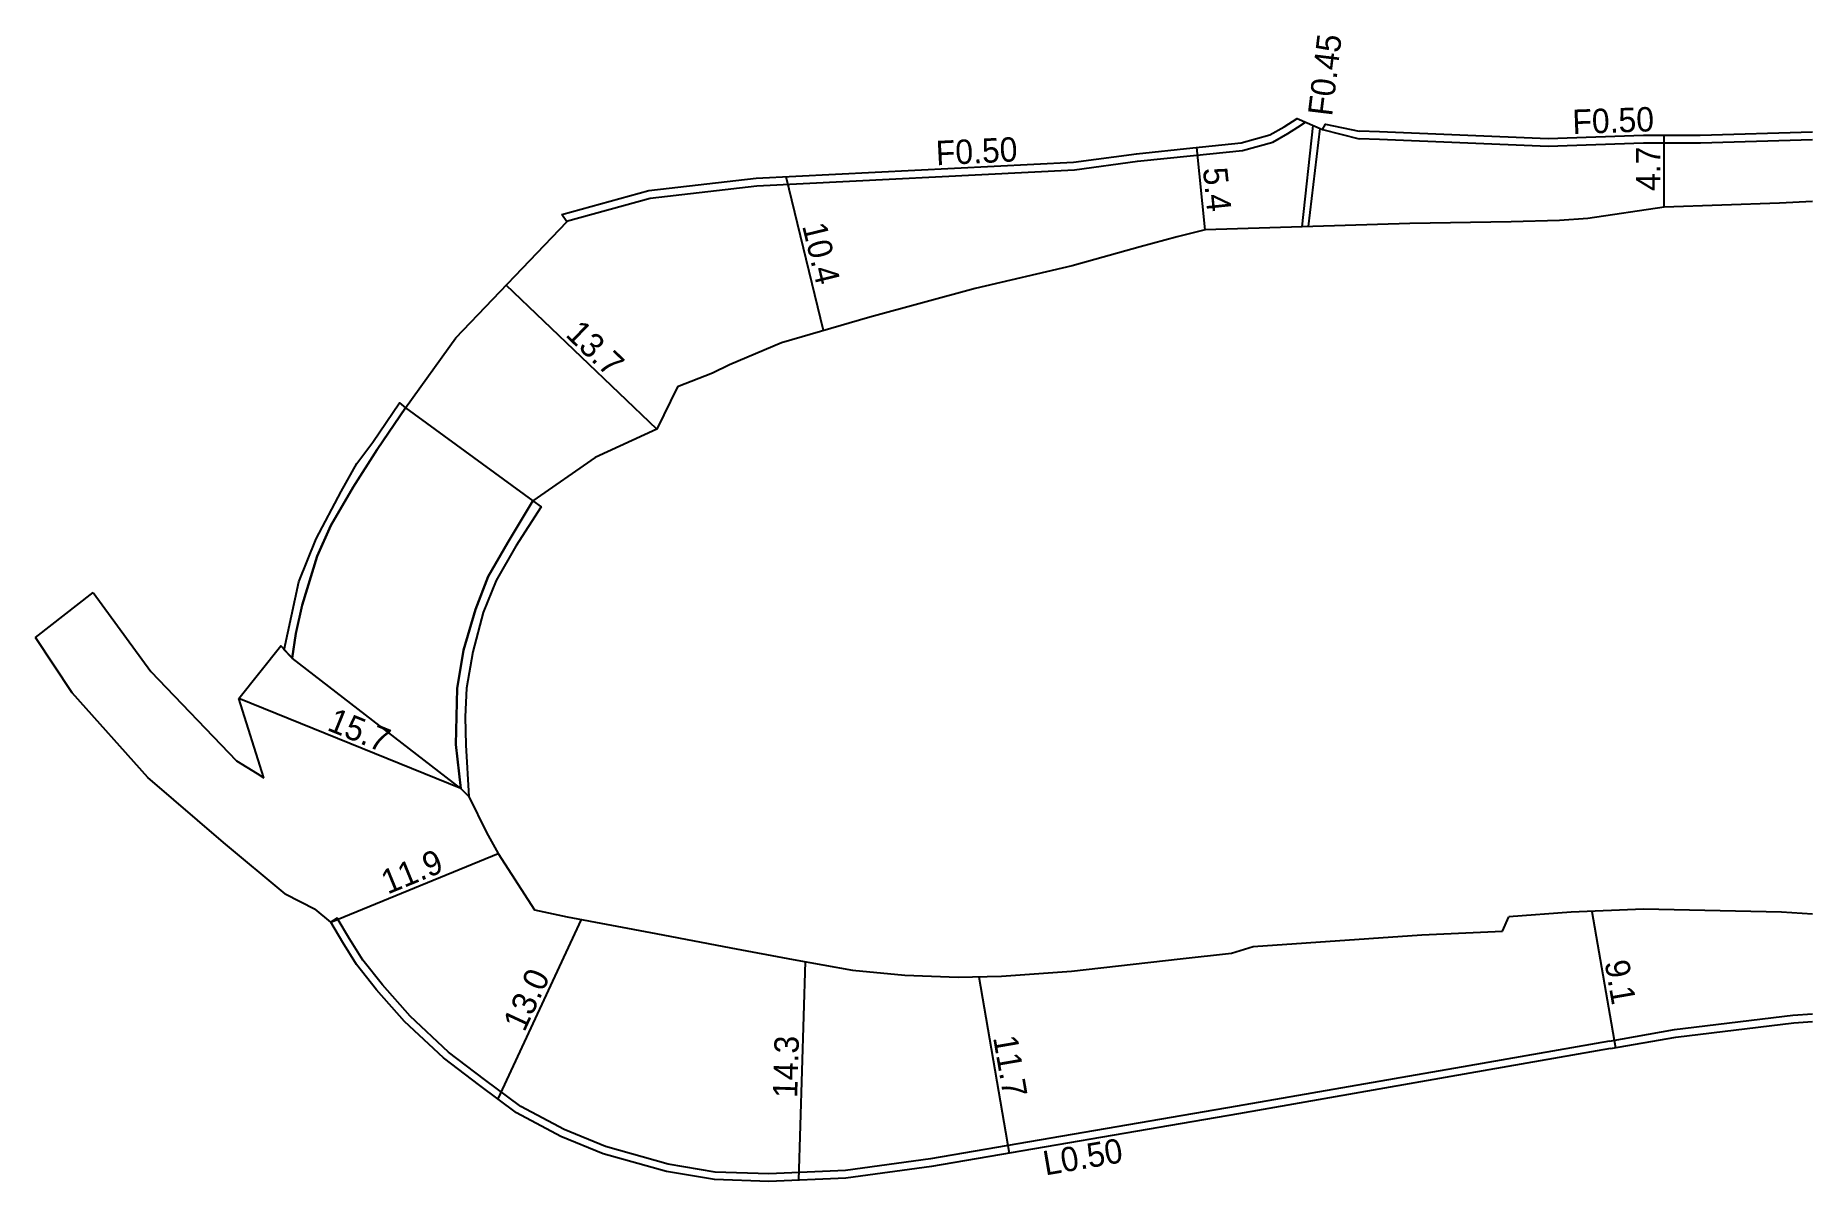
# Model space of a CAD drawing. Header units: metres. Extents: x -24000 to -20000, y -96000 to -93000.
# Drawn here: x -22516.5 to -22400, y -93482.6 to -93407.5 of the extents above; entities that cross this region are included whole.
import ezdxf

# ---------------------------------------------------------------- set-up
doc = ezdxf.new("R2010")
doc.units = ezdxf.units.M
doc.header["$LTSCALE"] = 2.5
for name, color, linetype in [('側溝・桝', 7, 'Continuous'), ('幅員', 7, 'Continuous'), ('道路', 7, 'Continuous')]:
    doc.layers.add(name, color=color, linetype=linetype)
doc.styles.get("Standard").update_dxf_attribs({"font": ''})
doc.styles.get('Standard').set_extended_font_data('@MS PGothic')

msp = doc.modelspace()

# ---------------------------------------------------------------- texts
at = {"layer": '側溝・桝'}
for s, rotation, p in [('F0.45', 83.0947, (-22431.49, -93412.83)), ('F0.50', 2.0197, (-22415.71, -93413.96)), ('F0.50', 2.8775, (-22457.42, -93416.01)), ('L0.50', 9.7497, (-22450.28, -93482.25))]:
    msp.add_text(s, height=1.6, rotation=rotation, dxfattribs=at).set_placement(p)
at = {"layer": '幅員'}
for s, rotation, p in [('4.7', 90, (-22409.97, -93417.69)), ('5.4', 275.8225, (-22439.96, -93416.22)), ('10.4', 283.6201, (-22466.23, -93419.98)), ('13.7', 316.1999, (-22481.8, -93427.17)), ('15.7', 337.9021, (-22497.43, -93453.02)), ('11.9', 22.2705, (-22493.39, -93463.83)), ('9.1', 279.957, (-22413.63, -93468.26)), ('13.0', 65.1396, (-22484.43, -93472.89)), ('14.3', 88.2634, (-22466.55, -93477.18)), ('11.7', 279.7497, (-22453.71, -93473.2))]:
    msp.add_text(s, height=1.6, rotation=rotation, dxfattribs=at).set_placement(p)

# ---------------------------------------------------------------- linework, layer by layer
at = {"layer": '側溝・桝'}
for points in [[(-22440.56, -93415.37), (-22437.35, -93415.04), (-22435.37, -93414.48), (-22434.38, -93413.92), (-22433.73, -93413.5), (-22433.24, -93413.17)], [(-22432.11, -93413.66), (-22429.72, -93414.28)], [(-22400, -93414.34), (-22407.34, -93414.55), (-22411.07, -93414.55), (-22417.33, -93414.77), (-22428.38, -93414.32), (-22429.72, -93414.28)], [(-22481.66, -93419.67), (-22476.18, -93418.17), (-22469.2, -93417.36), (-22448.38, -93416.31), (-22444.25, -93415.74), (-22440.56, -93415.37)], [(-22413.31, -93473.43), (-22422.53, -93475.05), (-22437.71, -93477.71), (-22457.82, -93481.16), (-22463.39, -93481.93), (-22468.4, -93482.14), (-22471.92, -93482.02), (-22475, -93481.5), (-22479.11, -93480.35), (-22481.83, -93479.23), (-22484.67, -93477.72), (-22487.05, -93475.95), (-22489.41, -93474.16), (-22491.92, -93471.8), (-22493.73, -93469.75), (-22495.02, -93468.13), (-22495.89, -93466.72), (-22496.69, -93465.37), (-22497.12, -93465.63)], [(-22413.31, -93473.43), (-22409.04, -93472.68), (-22401.28, -93471.74), (-22400, -93471.64)]]:
    msp.add_lwpolyline(points, dxfattribs=at)
at = {"layer": '側溝・桝', "ltscale": 0.5, "flags": 128}
for points in [[(-22433.44, -93420.04), (-22432.73, -93413.39)], [(-22433.04, -93420.03), (-22432.26, -93413.6)]]:
    msp.add_lwpolyline(points, dxfattribs=at)
at = {"layer": '幅員', "flags": 128}
for points in [[(-22439.8, -93420.24), (-22440.36, -93414.84)], [(-22409.72, -93418.75), (-22409.72, -93414.05)], [(-22464.82, -93426.85), (-22467.27, -93416.76)], [(-22475.75, -93433.32), (-22485.62, -93423.86)], [(-22488.59, -93456.88), (-22503.15, -93450.97)], [(-22497.12, -93465.63), (-22486.15, -93461.13)], [(-22414.46, -93464.94), (-22412.9, -93473.87)], [(-22480.71, -93465.46), (-22486.16, -93477.23)], [(-22466.03, -93468.22), (-22466.46, -93482.56)], [(-22454.65, -93469.22), (-22452.66, -93480.78)]]:
    msp.add_lwpolyline(points, dxfattribs=at)
at = {"layer": '道路'}
for points in [[(-22440.61, -93414.87), (-22437.45, -93414.54), (-22435.56, -93414.02), (-22434.63, -93413.49), (-22433.77, -93412.94), (-22432.11, -93413.66), (-22431.92, -93413.3), (-22429.71, -93413.78)], [(-22400, -93413.84), (-22407.35, -93414.05), (-22411.08, -93414.05), (-22417.33, -93414.27), (-22428.37, -93413.82), (-22429.71, -93413.78)], [(-22481.97, -93419.24), (-22476.27, -93417.67), (-22469.24, -93416.86), (-22448.43, -93415.81), (-22444.31, -93415.25), (-22440.61, -93414.87)], [(-22400, -93418.39), (-22402.15, -93418.48), (-22409.72, -93418.75), (-22414.73, -93419.5), (-22416.57, -93419.62), (-22419.74, -93419.72), (-22426.38, -93419.82), (-22439.8, -93420.24), (-22441.64, -93420.69), (-22444.06, -93421.36), (-22448.52, -93422.61), (-22454.88, -93424.08), (-22461.78, -93425.97), (-22467.58, -93427.65), (-22470.99, -93429.09), (-22472.1, -93429.63), (-22474.4, -93430.53), (-22475.75, -93433.32), (-22479.78, -93435.17), (-22483.88, -93438)], [(-22492.22, -93431.9), (-22488.93, -93427.31), (-22481.64, -93419.71), (-22481.97, -93419.24)], [(-22499.64, -93448.33), (-22499.42, -93446.71), (-22499, -93444.84), (-22498.02, -93441.63), (-22497.12, -93439.63), (-22495.65, -93437.11), (-22494.07, -93434.64), (-22492.22, -93431.9)], [(-22488.59, -93456.88), (-22488.92, -93453.98), (-22488.84, -93450.32), (-22488.43, -93447.79), (-22487.64, -93445.14), (-22486.81, -93442.98), (-22485.51, -93440.75), (-22483.88, -93438)], [(-22516.47, -93446.98), (-22512.69, -93444.02)], [(-22512.69, -93444.02), (-22508.91, -93449.19), (-22503.29, -93455.05), (-22501.95, -93455.89)], [(-22500.11, -93463.78), (-22504.15, -93460.41), (-22509.12, -93456.15), (-22514.06, -93450.6), (-22516.47, -93446.98)], [(-22503.15, -93450.97), (-22500.4, -93447.51), (-22499.64, -93448.33)], [(-22501.5, -93456.18), (-22503.15, -93450.97)], [(-22488.59, -93456.88), (-22488.06, -93457.39), (-22486.91, -93459.76), (-22486.15, -93461.13), (-22483.77, -93464.82), (-22481.63, -93465.28), (-22475.82, -93466.39), (-22470.9, -93467.31), (-22466.8, -93468.08), (-22462.93, -93468.79), (-22459.5, -93469.11), (-22455.99, -93469.25), (-22453.16, -93469.18), (-22448.57, -93468.84), (-22441.45, -93468.05), (-22438.08, -93467.67), (-22436.66, -93467.23), (-22425.6, -93466.46), (-22420.31, -93466.23)], [(-22497.12, -93465.63), (-22498.14, -93464.79)], [(-22400, -93465.12), (-22402.02, -93464.99), (-22411.07, -93464.79), (-22415.81, -93464.99), (-22419.9, -93465.29)], [(-22413.23, -93473.92), (-22422.45, -93475.54), (-22437.63, -93478.2), (-22457.74, -93481.65), (-22463.35, -93482.42), (-22468.4, -93482.64), (-22471.97, -93482.52), (-22475.11, -93481.99), (-22479.27, -93480.82), (-22482.04, -93479.68), (-22484.94, -93478.14), (-22487.35, -93476.35), (-22489.74, -93474.54), (-22492.28, -93472.15), (-22494.12, -93470.07), (-22495.43, -93468.42), (-22496.32, -93466.98), (-22497.12, -93465.63)], [(-22420.31, -93466.23), (-22419.9, -93465.29)], [(-22413.23, -93473.92), (-22408.96, -93473.18), (-22401.23, -93472.24), (-22400, -93472.14)]]:
    msp.add_lwpolyline(points, dxfattribs=at)
at = {"layer": '道路', "ltscale": 0.5, "flags": 128}
for points in [[(-22499.64, -93448.33), (-22500.17, -93447.77), (-22499.21, -93443.32), (-22498.08, -93440.49), (-22496.43, -93437.4), (-22495.4, -93435.55), (-22494.37, -93434.16), (-22492.62, -93431.59), (-22492.22, -93431.9), (-22494.07, -93434.64), (-22495.65, -93437.11), (-22497.12, -93439.63), (-22498.02, -93441.63), (-22499, -93444.84), (-22499.42, -93446.71)], [(-22488.59, -93456.88), (-22499.64, -93448.33), (-22499.42, -93446.71), (-22499, -93444.84), (-22498.02, -93441.63), (-22497.12, -93439.63), (-22495.65, -93437.11), (-22494.07, -93434.64), (-22492.22, -93431.9), (-22483.88, -93438), (-22485.51, -93440.75), (-22486.81, -93442.98), (-22487.64, -93445.14), (-22488.43, -93447.79), (-22488.84, -93450.32), (-22488.92, -93453.98)], [(-22488.59, -93456.88), (-22488.92, -93453.98), (-22488.84, -93450.32), (-22488.43, -93447.79), (-22487.64, -93445.14), (-22486.81, -93442.98), (-22485.51, -93440.75), (-22483.88, -93438), (-22483.32, -93438.4), (-22484.98, -93440.99), (-22486.28, -93443.23), (-22487.12, -93445.34), (-22487.8, -93447.9), (-22488.22, -93450.3), (-22488.32, -93452.18), (-22488.26, -93454.03), (-22488.06, -93457.39)]]:
    msp.add_lwpolyline(points, close=True, dxfattribs=at)
at = {"layer": '道路', "flags": 128}
for points in [[(-22501.95, -93455.89), (-22501.5, -93456.18)], [(-22500.11, -93463.78), (-22498.14, -93464.79)]]:
    msp.add_lwpolyline(points, dxfattribs=at)

msp.set_redraw_order([(e.dxf.handle, doc.entitydb.next_handle()) for e in msp.query("TEXT MTEXT ATTDEF DIMENSION ARC_DIMENSION")])  # texts and dimensions are drawn at this point

doc.saveas('drawing.dxf')
